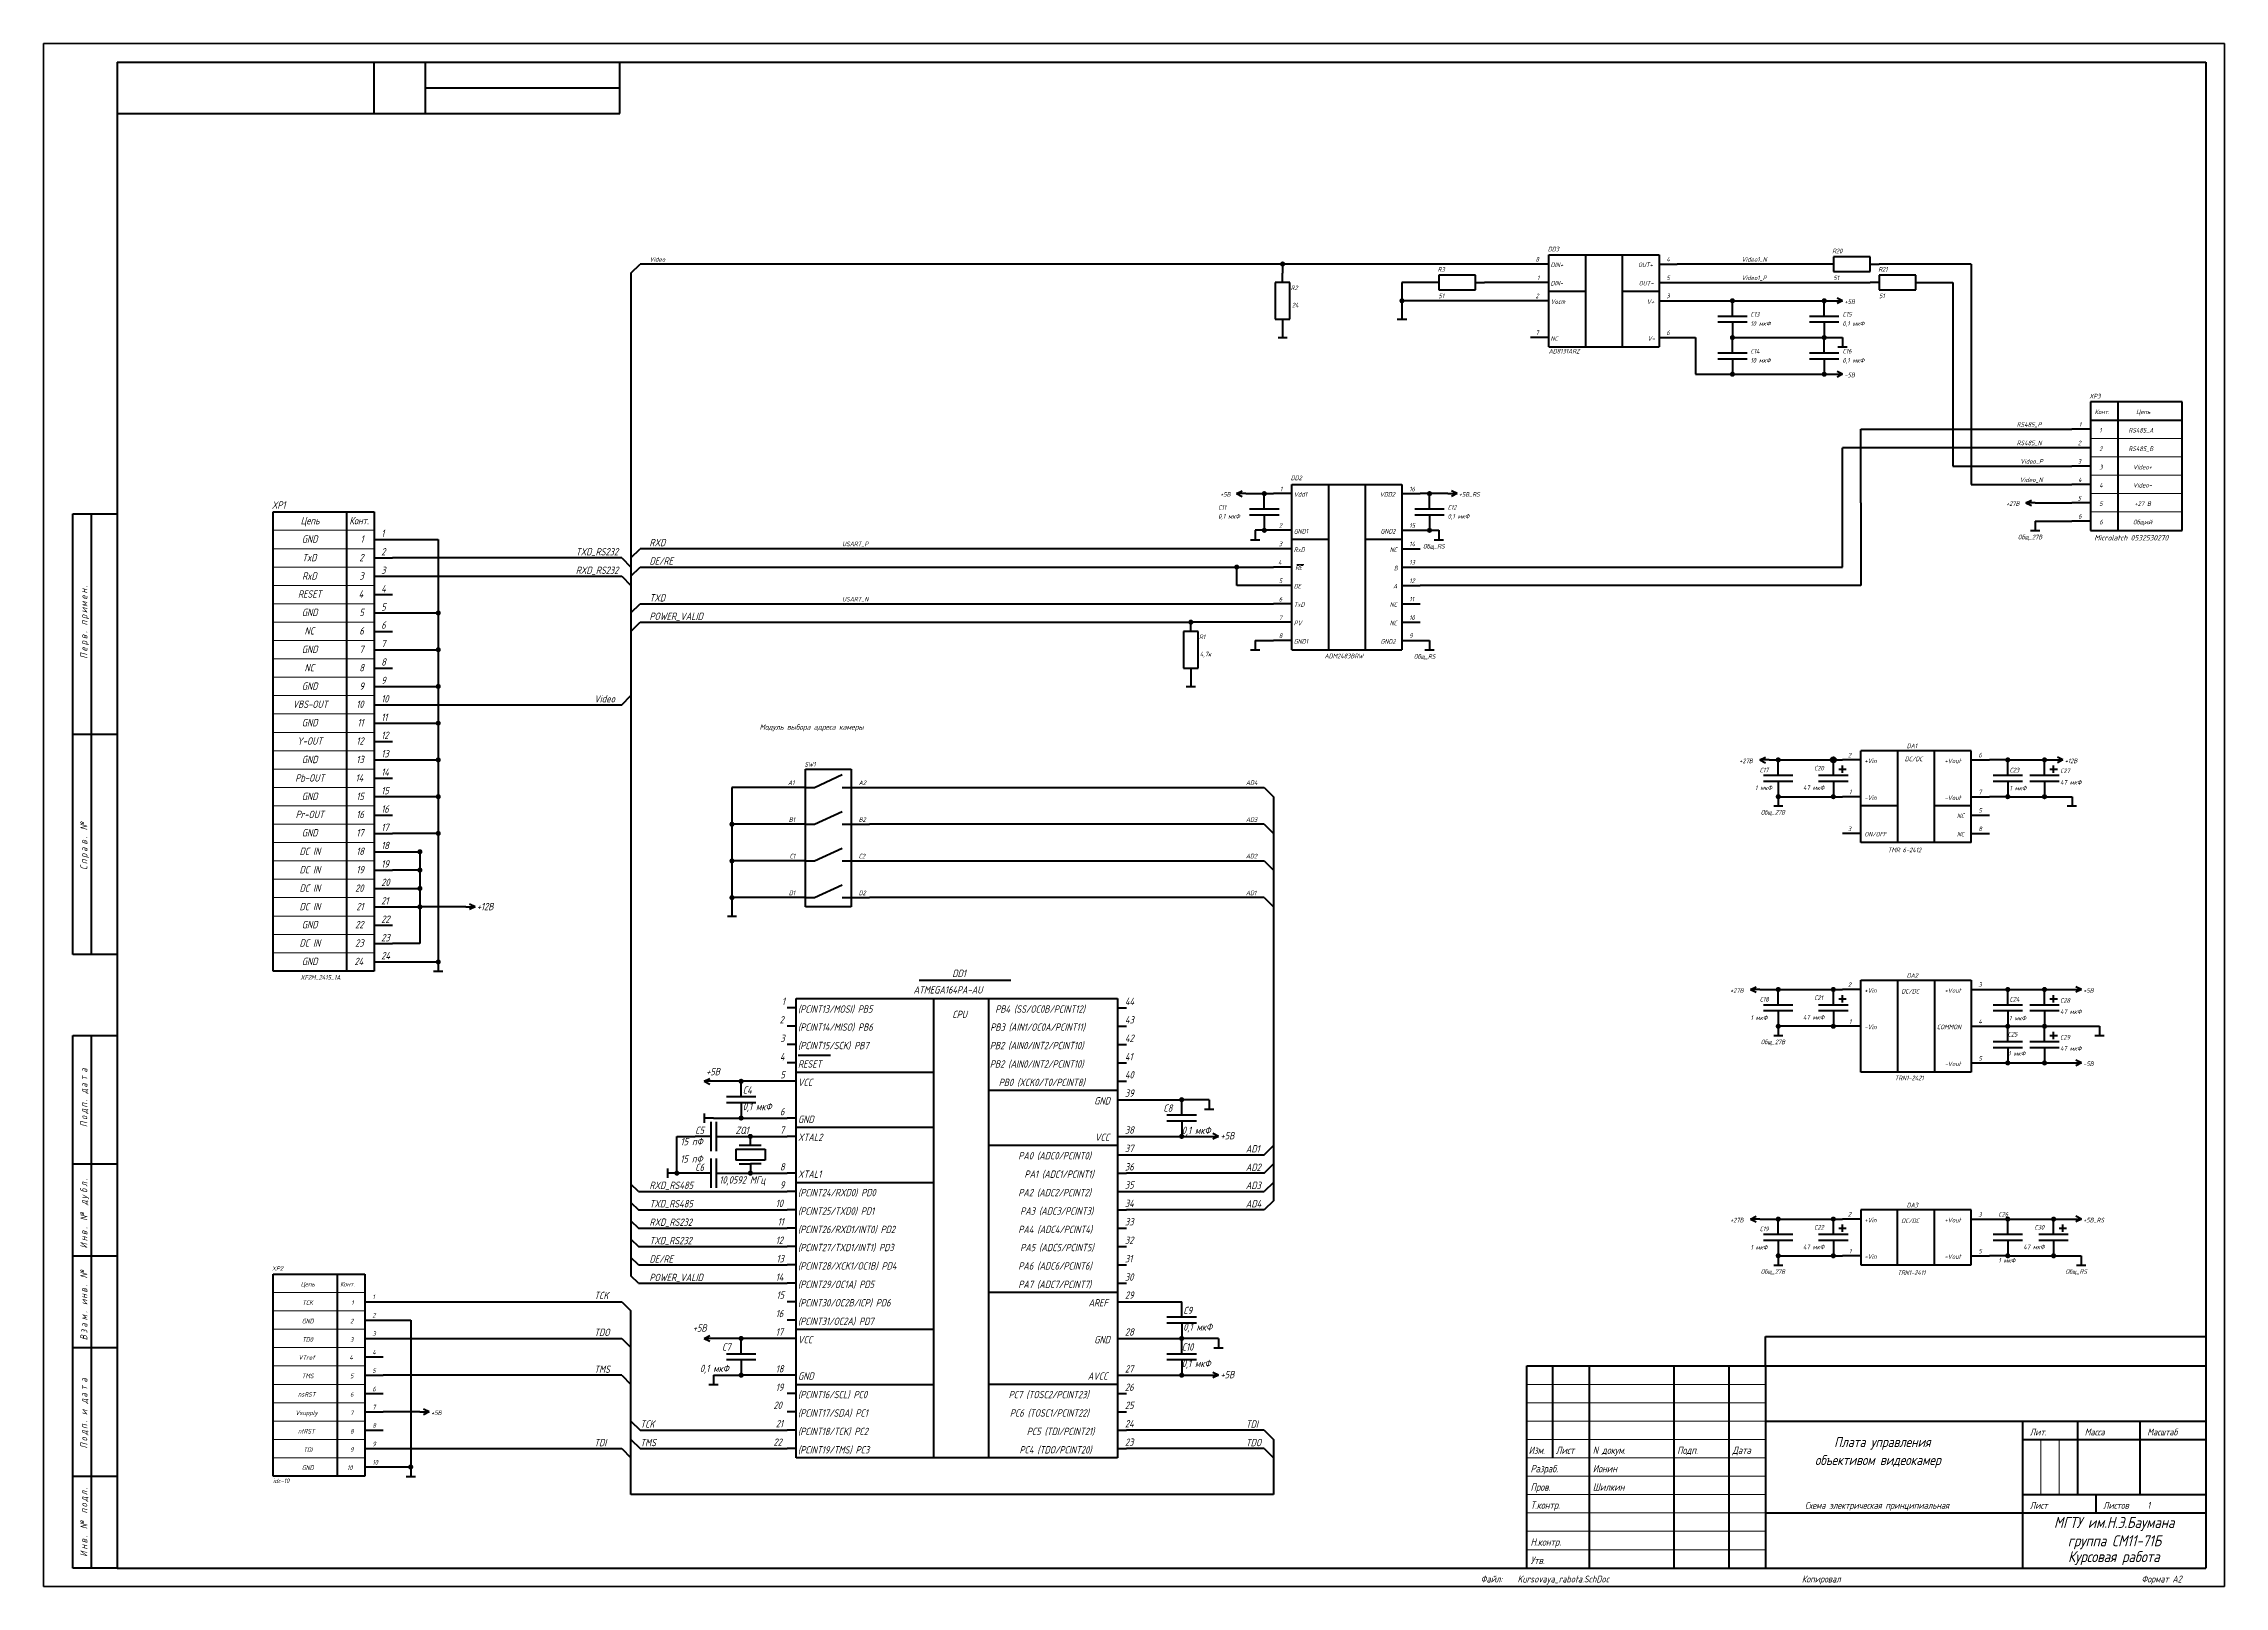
# Model space of a CAD drawing. Header units: inches. Extents: x 0 to 1073, y -1 to 420.
# Drawn here: x 0 to 594, y 0 to 420 of the extents above; entities that cross this region are included whole.
import ezdxf
from ezdxf.enums import TextEntityAlignment as Align

# ---------------------------------------------------------------- set-up
doc = ezdxf.new("R2010")
doc.units = ezdxf.units.IN
for name, color, linetype, lineweight in [('bus', 5, 'Continuous', 80), ('OSN25', 2, 'Continuous', 20), ('OSN50', 3, 'Continuous', 50), ('TEXT', 1, 'Continuous', 30)]:
    doc.layers.add(name, color=color, linetype=linetype, lineweight=lineweight)
doc.layers.add('Sheet', color=255, linetype='Continuous')
doc.styles.add('E', font='simplex.shx', dxfattribs={"width": 0.8, "oblique": 15})

msp = doc.modelspace()

# ---------------------------------------------------------------- texts
at = {"layer": 'TEXT', "style": 'E', "oblique": 15, "width": 0.8}
for s, height, p in [('DD3', 1.254, (409.73, 363.45)), ('R20', 1.254, (487.18, 362.93)), ('Video', 1.254, (165.04, 360.63)), ('R3', 1.254, (379.73, 357.91)), ('8', 1.25, (406.38, 360.63)), ('1', 1.25, (406.8, 355.61)), ('DIN+', 1.254, (410.46, 359.16)), ('OUT+', 1.254, (434.29, 359.16)), ('5', 1.25, (442.02, 355.61)), ('4', 1.25, (442.02, 360.63)), ('Video1_N', 1.254, (462.51, 360.63)), ('Video1_P', 1.254, (462.51, 355.61)), ('51', 1.254, (487.49, 355.61)), ('R21', 1.254, (499.72, 357.91)), ('R2', 1.254, (339.7, 352.89)), ('51', 1.254, (379.94, 350.7)), ('2', 1.25, (406.38, 350.7)), ('DIN-', 1.254, (410.46, 354.15)), ('OUT-', 1.254, (434.5, 354.15)), ('3', 1.25, (442.02, 350.7)), ('51', 1.254, (499.93, 350.7)), ('24', 1.254, (340.01, 348.19)), ('Vocm', 1.254, (410.46, 349.13)), ('V+', 1.254, (436.69, 349.13)), ('C13', 1.254, (464.92, 345.68)), ('C15', 1.254, (490, 345.68)), ('+5В', 1.254, (490.52, 349.13)), ('7', 1.25, (406.38, 340.66)), ('NC', 1.254, (410.46, 339.09)), ('V-', 1.254, (436.9, 339.09)), ('6', 1.25, (442.02, 340.66)), ('10 мкФ', 1.254, (464.92, 343.17)), ('0,1 мкФ', 1.254, (490, 343.17)), ('AD8131ARZ', 1.254, (409.94, 335.64)), ('C14', 1.254, (464.92, 335.64)), ('10 мкФ', 1.254, (464.92, 333.14)), ('C16', 1.254, (490, 335.64)), ('0,1 мкФ', 1.254, (490, 333.14)), ('-5В', 1.254, (490.52, 329.16)), ('XP3', 1.254, (557.21, 323.41)), ('RS485_P', 1.254, (537.45, 315.68)), ('1', 1.25, (554.39, 315.68)), ('Конт.', 1.254, (558.67, 319.13)), ('1', 1.25, (559.93, 314.11)), ('RS485_A', 1.254, (567.87, 314.11)), ('Цепь', 1.254, (569.96, 319.13)), ('RS485_N', 1.254, (537.45, 310.66)), ('2', 1.25, (554.07, 310.66)), ('2', 1.25, (559.93, 309.09)), ('RS485_B', 1.254, (567.87, 309.09)), ('Video_P', 1.254, (538.39, 305.64)), ('3', 1.25, (554.07, 305.64)), ('3', 1.25, (559.93, 304.08)), ('Video+', 1.254, (569.12, 304.08)), ('+5В', 1.254, (320.47, 296.66)), ('1', 1.25, (336.77, 298.12)), ('DD2', 1.254, (339.7, 301.15)), ('Vdd1', 1.254, (340.53, 296.66)), ('VDD2', 1.254, (363.95, 296.66)), ('16', 1.254, (371.99, 298.12)), ('+5В_RS', 1.254, (385.48, 296.66)), ('Video_N', 1.254, (538.29, 300.63)), ('4', 1.25, (554.18, 300.63)), ('4', 1.25, (559.93, 299.16)), ('Video-', 1.254, (569.12, 299.16)), ('XP1', 2, (62.19, 293.41)), ('Цепь', 2, (70.03, 289.13)), ('Конт.', 2, (83.3, 289.13)), ('C11', 1.254, (319.94, 293.1)), ('0,1 мкФ', 1.254, (319.94, 290.7)), ('C12', 1.254, (382.45, 293.1)), ('0,1 мкФ', 1.254, (382.45, 290.7)), ('+27В', 1.254, (534.53, 294.15)), ('5', 1.25, (554.07, 295.61)), ('6', 1.25, (554.18, 290.7)), ('5', 1.25, (559.93, 294.15)), ('+27 В', 1.254, (569.54, 294.15)), ('GND', 2, (70.34, 284.11)), ('1', 2, (86.34, 284.11)), ('1', 2, (91.98, 285.68)), ('RXD', 2, (165.04, 283.17)), ('2', 1.25, (336.46, 288.19)), ('GND1', 1.254, (340.53, 286.62)), ('GND2', 1.254, (364.16, 286.62)), ('15', 1.254, (371.99, 288.19)), ('Общ_27В', 1.254, (537.77, 285.05)), ('Microlatch 0532530270', 1.4634, (558.57, 284.74)), ('6', 1.25, (559.93, 289.13)), ('Общий', 1.254, (569.12, 289.13)), ('TxD', 2, (70.45, 279.09)), ('2', 2, (86.02, 279.09)), ('2', 2, (91.98, 280.66)), ('TXD_RS232', 2, (144.97, 280.66)), ('DE/RE', 2, (165.04, 278.15)), ('USART_P', 1.254, (217.51, 283.17)), ('4', 1.25, (336.25, 278.15)), ('3', 1.25, (336.46, 283.17)), ('RxD', 1.254, (340.53, 281.6)), ('NC', 1.254, (366.66, 281.6)), ('14', 1.254, (371.99, 283.17)), ('13', 1.254, (371.99, 278.15)), ('Общ_RS', 1.254, (375.76, 282.54)), ('RxD', 2, (70.45, 274.08)), ('3', 2, (86.02, 274.08)), ('3', 2, (91.98, 275.64)), ('RXD_RS232', 2, (144.97, 275.64)), ('5', 1.25, (336.46, 273.14)), ('%%ORE', 1.254, (340.92, 276.69)), ('B', 1.25, (367.81, 276.59)), ('12', 1.254, (371.99, 273.14)), ('RESET', 2, (69.3, 269.16)), ('4', 2, (85.81, 269.16)), ('5', 2, (91.98, 265.61)), ('4', 2, (91.98, 270.63)), ('TXD', 2, (165.04, 268.12)), ('USART_N', 1.254, (217.51, 268.12)), ('6', 1.25, (336.46, 268.12)), ('DE', 1.254, (340.53, 271.67)), ('TxD', 1.254, (340.53, 266.66)), ('NC', 1.254, (366.66, 266.66)), ('A', 1.25, (367.6, 271.67)), ('11', 1.254, (371.99, 268.12)), ('GND', 2, (70.34, 264.15)), ('5', 2, (86.02, 264.15)), ('6', 2, (91.98, 260.7)), ('POWER_VALID', 2, (165.04, 263.1)), ('7', 1.25, (336.46, 263.1)), ('PV', 1.254, (340.53, 261.64)), ('NC', 1.254, (366.66, 261.64)), ('10', 1.254, (371.99, 263.1)), ('GND', 2, (70.34, 254.11)), ('NC', 2, (71.08, 259.13)), ('6', 2, (86.02, 259.13)), ('7', 2, (86.02, 254.11)), ('7', 2, (91.98, 255.68)), ('R1', 1.254, (314.72, 257.87)), ('8', 1.25, (336.46, 258.19)), ('GND1', 1.254, (340.53, 256.62)), ('GND2', 1.254, (364.16, 256.62)), ('9', 1.25, (371.99, 258.19)), ('NC', 2, (71.08, 249.09)), ('8', 2, (86.02, 249.09)), ('8', 2, (91.98, 250.66)), ('4,7к', 1.254, (314.93, 253.17)), ('ADM2483BRW', 1.254, (348.9, 252.66)), ('Общ_RS', 1.254, (373.25, 252.54)), ('GND', 2, (70.34, 244.08)), ('9', 2, (86.02, 244.08)), ('9', 2, (91.98, 245.64)), ('VBS-OUT', 2, (67.83, 239.16)), ('10', 2, (85.19, 239.16)), ('10', 2, (91.98, 240.63)), ('11', 2, (91.98, 235.61)), ('Video', 2, (149.99, 240.63)), ('GND', 2, (70.34, 234.15)), ('11', 2, (85.5, 234.15)), ('12', 2, (91.98, 230.7)), ('Модуль выбора адреса камеры', 1.4634, (195.04, 233.21)), ('Y-OUT', 2, (69.09, 229.13)), ('GND', 2, (70.34, 224.11)), ('12', 2, (85.19, 229.13)), ('13', 2, (85.19, 224.11)), ('13', 2, (91.98, 225.68)), ('2', 1.25, (491.46, 225.68)), ('DC/DC', 1.254, (506.93, 224.63)), ('DA1', 1.254, (507.46, 228.19)), ('6', 1.25, (527, 225.68)), ('Pb-OUT', 2, (68.57, 219.09)), ('14', 2, (84.98, 219.09)), ('14', 2, (91.98, 220.66)), ('SW1', 1.254, (207.27, 223.17)), ('+27В', 1.254, (461.88, 224.11)), ('C17', 1.254, (467.42, 221.6)), ('C20', 1.254, (482.27, 222.13)), ('+Vin', 1.254, (495.96, 224.11)), ('+Vout', 1.254, (517.8, 224.11)), ('C23', 1.254, (535.47, 221.6)), ('C27', 1.254, (549.26, 221.39)), ('+12В', 1.254, (550.52, 224.11)), ('GND', 2, (70.34, 214.08)), ('15', 2, (85.19, 214.08)), ('15', 2, (91.98, 215.64)), ('A1', 1.254, (202.77, 218.15)), ('A2', 1.254, (222.01, 218.15)), ('AD4', 1.254, (327.47, 218.15)), ('1 мкФ', 1.254, (466.17, 216.79)), ('47 мкФ', 1.254, (479.23, 216.79)), ('1', 1.25, (491.78, 215.64)), ('-Vin', 1.254, (495.96, 214.08)), ('-Vout', 1.254, (517.8, 214.08)), ('7', 1.25, (527, 215.64)), ('1 мкФ', 1.254, (535.47, 216.69)), ('47 мкФ', 1.254, (549.26, 218.26)), ('Pr-OUT', 2, (68.67, 209.16)), ('16', 2, (85.19, 209.16)), ('16', 2, (91.98, 210.63)), ('B1', 1.254, (202.98, 208.12)), ('B2', 1.254, (222.01, 208.12)), ('AD3', 1.254, (327.47, 208.12)), ('Общ_27В', 1.254, (467.74, 210.1)), ('NC', 1.254, (521.15, 209.16)), ('5', 1.25, (527, 210.63)), ('GND', 2, (70.34, 204.15)), ('17', 2, (85.19, 204.15)), ('17', 2, (91.98, 205.61)), ('18', 2, (91.98, 200.7)), ('3', 1.25, (491.46, 205.61)), ('ON/OFF', 1.254, (495.96, 204.15)), ('NC', 1.254, (521.15, 204.15)), ('8', 1.25, (527, 205.61)), ('DC IN', 2, (69.72, 199.13)), ('DC IN', 2, (69.72, 194.11)), ('18', 2, (85.19, 199.13)), ('19', 2, (85.19, 194.11)), ('19', 2, (91.98, 195.68)), ('C1', 1.254, (203.19, 198.19)), ('C2', 1.254, (222.01, 198.19)), ('AD2', 1.254, (327.47, 198.19)), ('TMR 6-2412', 1.254, (502.33, 199.86)), ('DC IN', 2, (69.72, 189.09)), ('20', 2, (84.87, 189.09)), ('20', 2, (91.98, 190.66)), ('DC IN', 2, (69.72, 184.08)), ('21', 2, (85.19, 184.08)), ('21', 2, (91.98, 185.64)), ('+12В', 2, (118.01, 184.08)), ('D1', 1.254, (202.98, 188.15)), ('D2', 1.254, (222.01, 188.15)), ('AD1', 1.254, (327.47, 188.15)), ('GND', 2, (70.34, 179.16)), ('22', 2, (84.87, 179.16)), ('22', 2, (91.98, 180.63)), ('DC IN', 2, (69.72, 174.15)), ('23', 2, (84.87, 174.15)), ('23', 2, (91.98, 175.61)), ('24', 2, (91.98, 170.7)), ('GND', 2, (70.34, 169.13)), ('24', 2, (84.66, 169.13)), ('DD1', 2, (247.51, 165.89)), ('DA2', 1.254, (507.46, 165.68)), ('ATMEGA164PA-AU', 2, (236.95, 161.39)), ('+27В', 1.254, (459.38, 161.6)), ('C18', 1.254, (467.42, 159.2)), ('C21', 1.254, (482.27, 159.62)), ('2', 1.25, (491.46, 163.17)), ('+Vin', 1.254, (495.96, 161.6)), ('DC/DC', 1.254, (505.99, 161.39)), ('+Vout', 1.254, (517.8, 161.6)), ('3', 1.25, (527, 163.17)), ('C24', 1.254, (535.47, 159.2)), ('+5В', 1.254, (555.54, 161.6)), ('2', 2, (200.47, 153.24)), ('1', 2, (201.1, 158.26)), ('(PCINT13/MOSI) PB5', 2, (205.49, 156.17)), ('CPU', 2, (247.51, 154.7)), ('PB4 (SS/OC0B/PCINT12)', 2, (259.22, 156.17)), ('44', 2, (294.54, 158.26)), ('43', 2, (294.54, 153.24)), ('1 мкФ', 1.254, (464.92, 154.18)), ('47 мкФ', 1.254, (479.23, 154.29)), ('1 мкФ', 1.254, (535.36, 154.08)), ('47 мкФ', 1.254, (549.26, 155.85)), ('C28', 1.254, (549.26, 158.89)), ('3', 2, (200.68, 148.22)), ('(PCINT14/MISO) PB6', 2, (205.49, 151.25)), ('PB3 (AIN1/OC0A/PCINT11)', 2, (257.86, 151.25)), ('42', 2, (294.54, 148.22)), ('Общ_27В', 1.254, (467.74, 147.6)), ('1', 1.25, (491.78, 153.14)), ('-Vin', 1.254, (495.96, 151.67)), ('COMMON', 1.254, (515.71, 151.67)), ('4', 1.25, (527, 153.14)), ('C25', 1.254, (534.94, 149.69)), ('C29', 1.254, (549.26, 148.85)), ('4', 2, (200.58, 143.21)), ('RESET', 2, (205.49, 141.22)), ('(PCINT15/SCK) PB7', 2, (205.49, 146.24)), ('PB2 (AIN0/INT2/PCINT10)', 2, (257.75, 146.24)), ('PB2 (AIN0/INT2/PCINT10)', 2, (257.75, 141.22)), ('41', 2, (294.54, 143.21)), ('-Vout', 1.254, (517.8, 141.64)), ('5', 1.25, (527, 143.1)), ('1 мкФ', 1.254, (535.15, 144.46)), ('47 мкФ', 1.254, (549.26, 145.82)), ('-5В', 1.254, (555.54, 141.64)), ('+5В', 2, (180.48, 139.14)), ('5', 2, (200.68, 138.29)), ('VCC', 2, (205.49, 136.2)), ('PB0 (XCK0/T0/PCINT8)', 2, (260.16, 136.2)), ('40', 2, (294.54, 138.29)), ('TRN1-2421', 1.254, (504.22, 137.77)), ('C4', 2, (190.44, 134.11)), ('0,1 мкФ', 2, (190.44, 129.62)), ('GND', 2, (286.18, 131.18)), ('39', 2, (294.54, 133.28)), ('C8', 2, (305, 129.2)), ('C5', 2, (177.48, 123.14)), ('ZQ1', 2, (188.45, 123.14)), ('6', 2, (200.58, 128.26)), ('7', 2, (200.58, 123.24)), ('GND', 2, (205.49, 126.17)), ('38', 2, (294.54, 123.24)), ('0,1 мкФ', 2, (310.01, 123.14)), ('15 пФ', 2, (173.52, 120.1)), ('XTAL2', 2, (205.49, 121.25)), ('VCC', 2, (286.39, 121.25)), ('37', 2, (294.54, 118.22)), ('+5В', 2, (320.57, 121.67)), ('AD1', 2, (327.47, 118.12)), ('15 пФ', 2, (173.46, 115.37)), ('C6', 2, (177.48, 113.1)), ('8', 2, (200.58, 113.21)), ('XTAL1', 2, (205.49, 111.22)), ('PA0 (ADC0/PCINT0)', 2, (265.49, 116.24)), ('PA1 (ADC1/PCINT1)', 2, (267.16, 111.22)), ('36', 2, (294.54, 113.21)), ('AD2', 2, (327.47, 113.1)), ('RXD_RS485', 2, (165.04, 108.19)), ('10,0592 МГц', 2, (184.07, 109.66)), ('9', 2, (200.58, 108.29)), ('(PCINT24/RXD0) PD0', 2, (205.49, 106.2)), ('PA2 (ADC2/PCINT2)', 2, (265.49, 106.2)), ('35', 2, (294.54, 108.29)), ('AD3', 2, (327.47, 108.19)), ('TXD_RS485', 2, (165.04, 103.17)), ('10', 2, (199.43, 103.28)), ('(PCINT25/TXD0) PD1', 2, (205.49, 101.18)), ('PA3 (ADC3/PCINT3)', 2, (266.01, 101.18)), ('34', 2, (294.54, 103.28)), ('AD4', 2, (327.47, 103.17)), ('2', 1.25, (491.46, 100.66)), ('DA3', 1.254, (507.46, 103.17)), ('3', 1.25, (527, 100.66)), ('C26', 1.254, (532.44, 100.66)), ('RXD_RS232', 2, (165.04, 98.15)), ('TXD_RS232', 2, (165.04, 93.14)), ('12', 2, (199.43, 93.24)), ('11', 2, (199.95, 98.26)), ('(PCINT26/RXD1/INT0) PD2', 2, (205.49, 96.17)), ('PA4 (ADC4/PCINT4)', 2, (265.49, 96.17)), ('33', 2, (294.54, 98.26)), ('32', 2, (294.54, 93.24)), ('+27В', 1.254, (459.38, 99.09)), ('C19', 1.254, (467.42, 96.69)), ('C22', 1.254, (482.27, 97.11)), ('+Vin', 1.254, (495.96, 99.09)), ('DC/DC', 1.254, (505.99, 98.89)), ('+Vout', 1.254, (517.8, 99.09)), ('C30', 1.254, (542.26, 97.11)), ('+5В_RS', 1.254, (555.54, 99.09)), ('DE/RE', 2, (165.04, 88.12)), ('13', 2, (199.64, 88.22)), ('(PCINT27/TXD1/INT1) PD3', 2, (205.49, 91.25)), ('PA5 (ADC5/PCINT5)', 2, (266.01, 91.25)), ('31', 2, (294.54, 88.22)), ('1 мкФ', 1.254, (464.92, 91.67)), ('47 мкФ', 1.254, (479.23, 91.78)), ('1', 1.25, (491.78, 90.63)), ('-Vin', 1.254, (495.96, 89.16)), ('-Vout', 1.254, (517.8, 89.16)), ('5', 1.25, (527, 90.63)), ('1 мкФ', 1.254, (532.44, 88.12)), ('47 мкФ', 1.254, (539.23, 91.78)), ('XP2', 1.254, (62.19, 85.92)), ('POWER_VALID', 2, (165.04, 83.1)), ('14', 2, (199.43, 83.21)), ('(PCINT28/XCK1/OC1B) PD4', 2, (205.49, 86.24)), ('(PCINT29/OC1A) PD5', 2, (205.49, 81.22)), ('PA6 (ADC6/PCINT6)', 2, (265.49, 86.24)), ('PA7 (ADC7/PCINT7)', 2, (265.49, 81.22)), ('30', 2, (294.54, 83.21)), ('Общ_27В', 1.254, (467.74, 85.09)), ('TRN1-2411', 1.254, (504.95, 84.77)), ('Общ_RS', 1.254, (550.73, 85.09)), ('Цепь', 1.254, (70.03, 81.64)), ('TCK', 1.254, (70.45, 76.62)), ('Конт.', 1.254, (80.8, 81.64)), ('1', 1.25, (83.83, 76.62)), ('1', 1.25, (89.58, 78.19)), ('TCK', 2, (149.99, 78.19)), ('15', 2, (199.64, 78.29)), ('(PCINT30/OC2B/ICP) PD6', 2, (205.49, 76.2)), ('AREF', 2, (284.61, 76.2)), ('29', 2, (294.54, 78.29)), ('GND', 1.254, (70.34, 71.6)), ('2', 1.25, (83.51, 71.6)), ('2', 1.25, (89.58, 73.17)), ('+5В', 2, (176.84, 69.33)), ('16', 2, (199.43, 73.28)), ('(PCINT31/OC2A) PD7', 2, (205.49, 71.18)), ('C9', 2, (310.43, 74.11)), ('0,1 мкФ', 2, (310.43, 69.62)), ('TD0', 1.254, (70.45, 66.59)), ('3', 1.25, (83.51, 66.59)), ('3', 1.25, (89.58, 68.15)), ('TDO', 2, (149.99, 68.15)), ('C7', 2, (184.79, 64.18)), ('17', 2, (199.43, 68.26)), ('VCC', 2, (205.49, 66.17)), ('GND', 2, (286.18, 66.17)), ('28', 2, (294.54, 68.26)), ('C10', 2, (310.01, 64.18)), ('VTref', 1.254, (69.4, 61.67)), ('4', 1.25, (83.3, 61.67)), ('4', 1.25, (89.58, 63.14)), ('TMS', 2, (149.99, 58.12)), ('0,1 мкФ', 2, (178.79, 58.33)), ('18', 2, (199.43, 58.22)), ('27', 2, (294.54, 58.22)), ('0,1 мкФ', 2, (310.01, 59.69)), ('TMS', 1.254, (70.34, 56.66)), ('5', 1.25, (83.51, 56.66)), ('5', 1.25, (89.58, 58.12)), ('6', 1.25, (89.58, 53.1)), ('19', 2, (199.43, 53.21)), ('GND', 2, (205.49, 56.24)), ('AVCC', 2, (284.41, 56.24)), ('26', 2, (294.54, 53.21)), ('+5В', 2, (320.57, 56.66)), ('Vsupply', 1.254, (68.57, 46.62)), ('nsRST', 1.254, (69.3, 51.64)), ('6', 1.25, (83.51, 51.64)), ('7', 1.25, (83.51, 46.62)), ('7', 1.25, (89.58, 48.19)), ('+5В', 1.254, (105.57, 46.62)), ('20', 2, (198.8, 48.29)), ('(PCINT16/SCL) PC0', 2, (205.49, 51.22)), ('(PCINT17/SDA) PC1', 2, (205.49, 46.2)), ('PC7 (TOSC2/PCINT23)', 2, (262.87, 51.22)), ('PC6 (TOSC1/PCINT22)', 2, (263.19, 46.2)), ('25', 2, (294.54, 48.29)), ('ntRST', 1.254, (69.3, 41.6)), ('8', 1.25, (83.51, 41.6)), ('8', 1.25, (89.58, 43.17)), ('TCK', 2, (162.53, 43.17)), ('21', 2, (199.43, 43.28)), ('(PCINT18/TCK) PC2', 2, (205.49, 41.18)), ('PC5 (TDI/PCINT21)', 2, (267.79, 41.18)), ('24', 2, (294.54, 43.28)), ('TDI', 2, (327.47, 43.17)), ('Лит.', 1.882, (541.01, 41.08)), ('Масса', 1.882, (555.95, 41.08)), ('Масштаб', 1.882, (572.99, 41.08)), ('TDI', 1.254, (70.76, 36.59)), ('9', 1.25, (83.51, 36.59)), ('9', 1.25, (89.58, 38.15)), ('TDI', 2, (149.99, 38.15)), ('TMS', 2, (162.53, 38.15)), ('22', 2, (198.8, 38.26)), ('(PCINT19/TMS) PC3', 2, (205.49, 36.17)), ('PC4 (TDO/PCINT20)', 2, (265.8, 36.17)), ('23', 2, (294.54, 38.26)), ('TDO', 2, (327.47, 38.15)), ('Изм.', 2, (404.5, 36.06)), ('Лист', 2, (411.92, 36.06)), ('N докум.', 2, (421.96, 36.06)), ('Подп.', 2, (444.95, 36.06)), ('Дата', 2, (460, 36.06)), ('объективом видеокамер', 2.7178, (482.49, 33.03)), ('Плата управления', 2.7178, (487.71, 37.94)), ('GND', 1.254, (70.34, 31.67)), ('10', 1.254, (82.68, 31.67)), ('10', 1.254, (89.58, 33.14)), ('Разраб.', 2, (405.02, 31.05)), ('Ионин', 2, (421.96, 31.05)), ('idc-10', 1.254, (62.5, 28.12)), ('Пров.', 2, (405.02, 26.03)), ('Шилкин', 2, (421.96, 26.03)), ('Т.контр.', 2, (405.02, 21.11)), ('Схема электрическая принципиальная', 1.8815, (479.77, 21.11)), ('Лист', 1.882, (541.01, 21.11)), ('Листов', 1.882, (560.97, 21.11)), ('1', 1.88, (572.99, 21.11)), ('Н.контр.', 2, (405.02, 11.08)), ('Утв.', 2, (405.02, 6.06)), ('Файл:', 1.882, (391.44, 1.05)), ('Kursovaya_rabota.SchDoc', 1.8815, (401.47, 1.05)), ('Копировал', 1.882, (478.92, 1.05)), ('Формат А2', 1.882, (571.42, 1.05))]:
    msp.add_text(s, height=height, dxfattribs=at).set_placement(p)
for s, p in [('н', (11.92, 270.31)), ('е', (11.92, 268.64)), ('м', (11.92, 266.66)), ('.', (11.92, 271.99)), ('и', (11.92, 264.98)), ('п', (11.92, 261.64)), ('р', (11.92, 263.31)), ('е', (11.92, 254.53)), ('в', (11.92, 257.87)), ('р', (11.92, 256.2)), ('.', (11.92, 259.55)), ('П', (11.92, 252.54)), ('№', (11.92, 205.82)), ('в', (11.92, 201.95)), ('.', (11.92, 203.62)), ('С', (11.92, 195.05)), ('а', (11.92, 199.97)), ('п', (11.92, 196.62)), ('р', (11.92, 198.29)), ('а', (11.92, 139.86)), ('т', (11.92, 137.77)), ('а', (11.92, 135.78)), ('д', (11.92, 134.11)), ('п', (11.92, 130.35)), ('.', (11.92, 132.02)), ('П', (11.92, 125.02)), ('д', (11.92, 128.68)), ('о', (11.92, 127)), ('б', (11.92, 107.14)), ('л', (11.92, 108.82)), ('.', (11.92, 110.49)), ('№', (11.92, 99.51)), ('д', (11.92, 103.8)), ('у', (11.92, 105.47)), ('н', (11.92, 93.97)), ('в', (11.92, 95.64)), ('.', (11.92, 97.32)), ('И', (11.92, 91.99)), ('№', (11.92, 83.83)), ('н', (11.92, 78.29)), ('и', (11.92, 76.62)), ('в', (11.92, 79.97)), ('.', (11.92, 81.64)), ('м', (11.92, 72.44)), ('а', (11.92, 70.45)), ('.', (11.92, 74.43)), ('В', (11.92, 67)), ('з', (11.92, 68.89)), ('а', (11.92, 55.51)), ('т', (11.92, 53.41)), ('а', (11.92, 51.43)), ('д', (11.92, 49.76)), ('и', (11.92, 46.62)), ('п', (11.92, 42.86)), ('д', (11.92, 41.18)), ('.', (11.92, 44.53)), ('П', (11.92, 37.53)), ('о', (11.92, 39.51)), ('д', (11.92, 23.1)), ('л', (11.92, 24.77)), ('.', (11.92, 26.45)), ('№', (11.92, 15.57)), ('о', (11.92, 21.53)), ('п', (11.92, 19.86)), ('в', (11.92, 11.71)), ('.', (11.92, 13.38)), ('И', (11.92, 8.05)), ('н', (11.92, 10.03))]:
    msp.add_text(s, height=1.88, rotation=90, dxfattribs=at).set_placement(p)
for s, p in [('МГТУ им.Н.Э.Баумана', (563.98, 17.4)), ('группа СМ11-71Б', (564.07, 12.41)), ('Курсовая работа', (563.89, 8.09))]:
    msp.add_text(s, height=3, dxfattribs=at).set_placement(p, align=Align.MIDDLE_CENTER)
at = {"layer": 'TEXT', "insert": (69.97, 166.42), "char_height": 1.2544, "width": 14.4878, "attachment_point": 1, "style": 'E'}
msp.add_mtext('XF2M_2415_1A', dxfattribs=at)

# ---------------------------------------------------------------- hatches: boundary and pattern name
at = {"layer": 'OSN50'}
for points in [[(338.2, 360, 1), (336.8, 360, 1)], [(370.7, 349.99, 1), (369.3, 349.99, 1)], [(460.7, 349.99, 1), (459.3, 349.99, 1)], [(485.71, 349.99, 1), (484.31, 349.99, 1)], [(460.7, 339.98, 1), (459.3, 339.98, 1)], [(485.71, 339.98, 1), (484.31, 339.98, 1)], [(460.7, 330, 1), (459.3, 330, 1)], [(485.71, 330, 1), (484.31, 330, 1)], [(333.2, 297.49, 1), (331.8, 297.49, 1)], [(378.2, 297.49, 1), (376.8, 297.49, 1)], [(333.2, 287.5, 1), (331.8, 287.5, 1)], [(378.2, 287.5, 1), (376.8, 287.5, 1)], [(325.7, 277.5, 1), (324.3, 277.5, 1)], [(108.21, 265, 1), (106.81, 265, 1)], [(313.21, 262.5, 1), (311.81, 262.5, 1)], [(108.21, 255, 1), (106.81, 255, 1)], [(108.21, 245, 1), (106.81, 245, 1)], [(108.21, 235, 1), (106.81, 235, 1)], [(108.21, 225, 1), (106.81, 225, 1)], [(473.19, 225, 1), (471.79, 225, 1)], [(488.19, 225, 1), (486.79, 225, 1)], [(535.7, 225, 1), (534.3, 225, 1)], [(545.71, 225, 1), (544.31, 225, 1)], [(108.21, 214.99, 1), (106.81, 214.99, 1)], [(473.19, 214.99, 1), (471.79, 214.99, 1)], [(488.19, 214.99, 1), (486.79, 214.99, 1)], [(535.7, 214.99, 1), (534.3, 214.99, 1)], [(545.71, 214.99, 1), (544.31, 214.99, 1)], [(188.21, 207.49, 1), (186.81, 207.49, 1)], [(108.21, 205, 1), (106.81, 205, 1)], [(103.22, 199.99, 1), (101.82, 199.99, 1)], [(188.21, 197.5, 1), (186.81, 197.5, 1)], [(103.22, 195, 1), (101.82, 195, 1)], [(103.22, 190, 1), (101.82, 190, 1)], [(103.22, 184.99, 1), (101.82, 184.99, 1)], [(188.21, 187.5, 1), (186.81, 187.5, 1)], [(108.21, 169.99, 1), (106.81, 169.99, 1)], [(473.19, 162.49, 1), (471.79, 162.49, 1)], [(488.19, 162.49, 1), (486.79, 162.49, 1)], [(535.7, 162.49, 1), (534.3, 162.49, 1)], [(545.71, 162.49, 1), (544.31, 162.49, 1)], [(473.19, 152.48, 1), (471.79, 152.48, 1)], [(488.19, 152.48, 1), (486.79, 152.48, 1)], [(535.7, 152.48, 1), (534.3, 152.48, 1)], [(545.71, 152.48, 1), (544.31, 152.48, 1)], [(535.7, 142.5, 1), (534.3, 142.5, 1)], [(545.71, 142.5, 1), (544.31, 142.5, 1)], [(190.71, 137.5, 1), (189.31, 137.5, 1)], [(310.7, 132.49, 1), (309.3, 132.49, 1)], [(190.71, 127.5, 1), (189.31, 127.5, 1)], [(193.22, 122.5, 1), (191.82, 122.5, 1)], [(310.7, 122.5, 1), (309.3, 122.5, 1)], [(173.21, 112.5, 1), (171.81, 112.5, 1)], [(193.22, 112.5, 1), (191.82, 112.5, 1)], [(473.19, 99.98, 1), (471.79, 99.98, 1)], [(488.19, 99.98, 1), (486.79, 99.98, 1)], [(535.7, 99.98, 1), (534.3, 99.98, 1)], [(548.19, 99.98, 1), (546.79, 99.98, 1)], [(473.19, 90, 1), (471.79, 90, 1)], [(488.19, 90, 1), (486.79, 90, 1)], [(535.7, 90, 1), (534.3, 90, 1)], [(548.19, 90, 1), (546.79, 90, 1)], [(190.71, 67.5, 1), (189.31, 67.5, 1)], [(310.7, 67.5, 1), (309.3, 67.5, 1)], [(190.71, 57.49, 1), (189.31, 57.49, 1)], [(310.7, 57.49, 1), (309.3, 57.49, 1)], [(100.71, 32.5, 1), (99.31, 32.5, 1)]]:
    msp.add_hatch(color=256, dxfattribs=at).paths.add_polyline_path(points)

# ---------------------------------------------------------------- linework, layer by layer
at = {"layer": 'bus'}
for p, q in [((160.01, 357.49), (160.01, 84.5)), ((335.01, 214.99), (335.01, 105)), ((160.01, 25), (160.01, 75)), ((335.01, 40), (335.01, 25)), ((335.01, 25), (160.01, 25))]:
    msp.add_line(p, q, dxfattribs=at)
at = {"layer": 'OSN25'}
for p, q in [((0.03, 420), (594, 420)), ((0.03, 0), (0.03, 420)), ((594, 420), (594, 0)), ((557.5, 312.49), (582.48, 312.49)), ((557.5, 307.5), (582.48, 307.5)), ((557.5, 302.48), (582.48, 302.48)), ((557.5, 297.49), (582.48, 297.49)), ((557.5, 292.5), (582.48, 292.5)), ((90.02, 287.5), (62.52, 287.5)), ((90.02, 282.5), (62.52, 282.5)), ((90.02, 277.5), (62.52, 277.5)), ((90.02, 272.5), (62.52, 272.5)), ((90.02, 267.5), (62.52, 267.5)), ((90.02, 262.5), (62.52, 262.5)), ((90.02, 257.5), (62.52, 257.5)), ((90.02, 252.5), (62.52, 252.5)), ((90.02, 247.5), (62.52, 247.5)), ((90.02, 242.5), (62.52, 242.5)), ((90.02, 237.5), (62.52, 237.5)), ((90.02, 232.5), (62.52, 232.5)), ((90.02, 227.5), (62.52, 227.5)), ((90.02, 222.5), (62.52, 222.5)), ((90.02, 217.5), (62.52, 217.5)), ((90.02, 212.5), (62.52, 212.5)), ((90.02, 207.5), (62.52, 207.5)), ((90.02, 202.5), (62.52, 202.5)), ((90.02, 197.5), (62.52, 197.5)), ((90.02, 192.49), (62.52, 192.49)), ((90.02, 187.5), (62.52, 187.5)), ((90.02, 182.5), (62.52, 182.5)), ((90.02, 177.49), (62.52, 177.49)), ((90.02, 172.5), (62.52, 172.5)), ((87.52, 79.99), (62.52, 79.99)), ((87.52, 75), (62.52, 75)), ((87.52, 70), (62.52, 70)), ((87.52, 64.99), (62.52, 64.99)), ((87.52, 60), (62.52, 60)), ((87.52, 55), (62.52, 55)), ((404, 54.98), (468.99, 54.98)), ((87.52, 49.99), (62.52, 49.99)), ((404, 49.99), (468.99, 49.99)), ((87.52, 45), (62.52, 45)), ((404, 45), (468.99, 45)), ((87.52, 40), (62.52, 40)), ((404, 39.98), (468.99, 39.98)), ((543.99, 39.98), (543.99, 24.98)), ((549, 39.98), (549, 24.98)), ((87.52, 34.99), (62.52, 34.99)), ((404, 34.99), (468.99, 34.99)), ((404, 30), (468.99, 30)), ((404, 24.98), (468.99, 24.98)), ((404, 19.99), (468.99, 19.99)), ((404, 15), (468.99, 15)), ((404, 9.98), (468.99, 9.98)), ((594, 0), (0.03, 0))]:
    msp.add_line(p, q, dxfattribs=at)
at = {"layer": 'OSN50'}
for p, q in [((20.03, 415), (20.03, 4.99)), ((20.04, 414.98), (588.98, 414.98)), ((90.02, 401), (90.02, 415)), ((104.02, 401), (104.02, 415)), ((157.01, 401), (157.01, 415)), ((588.98, 414.98), (588.98, 4.99)), ((104.02, 408), (157.01, 408)), ((20.02, 401), (90.02, 401)), ((90.02, 401), (104.02, 401)), ((104.02, 401), (157.01, 401)), ((410, 337.5), (410, 362.5)), ((410.01, 362.48), (440.01, 362.48)), ((420, 362.5), (420, 337.5)), ((430, 362.48), (430, 337.5)), ((440.01, 362.48), (440.01, 337.5)), ((160.01, 357.5), (162.51, 360)), ((337.5, 360), (162.52, 360)), ((337.5, 360), (337.5, 357.49)), ((405, 360), (337.5, 360)), ((337.5, 355), (337.5, 357.49)), ((337.5, 357.49), (337.5, 357.49)), ((390, 356.99), (380, 356.99)), ((380, 356.99), (380, 353)), ((390, 353), (390, 356.99)), ((410, 360), (405, 360)), ((440.01, 360), (445, 360)), ((485.01, 360), (445, 360)), ((445, 360), (445, 360)), ((487.49, 360), (485.01, 360)), ((497.5, 361.99), (487.49, 361.99)), ((487.49, 361.99), (487.49, 357.99)), ((487.49, 357.99), (497.5, 357.99)), ((497.5, 357.99), (497.5, 361.99)), ((497.5, 360), (500.01, 360)), ((524.99, 360), (500.01, 360)), ((509.99, 356.99), (500.01, 356.99)), ((500.01, 356.99), (500.01, 353)), ((509.99, 353), (509.99, 356.99)), ((524.99, 360), (524.99, 300)), ((339.5, 355), (335.5, 355)), ((335.5, 355), (335.5, 345)), ((339.5, 345), (339.5, 355)), ((377.5, 355), (370, 355)), ((370, 355), (370, 349.99)), ((380, 355), (377.5, 355)), ((380, 353), (390, 353)), ((390, 355), (392.49, 355)), ((405, 355), (392.49, 355)), ((410, 355), (405, 355)), ((420, 352.5), (410, 352.5)), ((440.01, 352.5), (430, 352.5)), ((440.01, 354.98), (445, 354.98)), ((445, 354.98), (497.5, 354.98)), ((490.03, 349.99), (488.51, 350.75)), ((500.01, 354.98), (497.5, 354.98)), ((497.5, 354.98), (497.5, 354.98)), ((500.01, 353), (509.99, 353)), ((509.99, 354.98), (512.5, 354.98)), ((512.5, 354.98), (520, 354.98)), ((520, 354.98), (520, 304.99)), ((335.5, 345), (339.5, 345)), ((337.5, 345), (337.5, 342.49)), ((368.73, 344.95), (371.28, 344.95)), ((405, 349.99), (370, 349.99)), ((370, 349.99), (370, 347.5)), ((370, 347.5), (370, 344.95)), ((410, 349.99), (405, 349.99)), ((440.01, 349.99), (445, 349.99)), ((445, 349.99), (460, 349.99)), ((464, 345.73), (456, 345.73)), ((460, 345.89), (460, 349.99)), ((460, 349.99), (485.01, 349.99)), ((489.01, 345.73), (481.01, 345.73)), ((485.01, 345.89), (485.01, 349.99)), ((485.01, 349.99), (487.49, 349.99)), ((487.49, 349.99), (490.03, 349.99)), ((490.03, 349.99), (488.51, 349.23)), ((336.24, 339.96), (338.77, 339.96)), ((337.5, 342.49), (337.5, 339.96)), ((410, 340), (405, 340)), ((440.01, 339.98), (445, 339.98)), ((445, 339.98), (449.99, 339.98)), ((449.99, 339.98), (449.99, 330)), ((456, 344.24), (464, 344.24)), ((460, 344.09), (460, 339.98)), ((460, 335.88), (460, 339.98)), ((460, 339.98), (485.01, 339.98)), ((481.01, 344.24), (489.01, 344.24)), ((485.01, 344.09), (485.01, 339.98)), ((485.01, 335.88), (485.01, 339.98)), ((485.01, 339.98), (490, 339.98)), ((490, 339.98), (490, 337.45)), ((410.01, 337.5), (440.01, 337.5)), ((464, 335.75), (456, 335.75)), ((456, 334.23), (464, 334.23)), ((460, 334.08), (460, 330)), ((489.01, 335.75), (481.01, 335.75)), ((481.01, 334.23), (489.01, 334.23)), ((485.01, 334.08), (485.01, 330)), ((488.72, 337.45), (491.28, 337.45)), ((449.99, 330), (460, 330)), ((460, 330), (485.01, 330)), ((485.01, 330), (487.49, 330)), ((487.49, 330), (490.03, 330)), ((490.03, 330), (488.51, 330.76)), ((490.03, 330), (488.51, 329.22)), ((557.5, 322.5), (557.5, 287.48)), ((582.48, 322.5), (557.5, 322.5)), ((565, 322.5), (565, 287.48)), ((582.48, 287.48), (582.48, 322.5)), ((494.99, 315), (552.48, 315)), ((494.99, 294.98), (494.99, 315)), ((557.5, 315), (552.48, 315)), ((557.5, 317.48), (582.48, 317.48)), ((490, 277.5), (490, 309.98)), ((552.48, 309.98), (490, 309.98)), ((557.5, 309.98), (552.48, 309.98)), ((520, 304.99), (552.48, 304.99)), ((557.5, 304.99), (552.48, 304.99)), ((324.96, 297.49), (326.49, 298.26)), ((324.96, 297.49), (326.49, 296.73)), ((327.51, 297.49), (324.96, 297.49)), ((327.51, 297.49), (332.5, 297.49)), ((332.5, 293.39), (332.5, 297.49)), ((332.5, 297.49), (335.01, 297.49)), ((340, 297.49), (335.01, 297.49)), ((340, 255), (340, 300)), ((340, 300), (370, 300)), ((350.01, 300), (350.01, 255)), ((360, 300), (360, 255)), ((370, 300), (370, 255)), ((370, 297.49), (375, 297.49)), ((377.5, 297.49), (375, 297.49)), ((377.5, 293.39), (377.5, 297.49)), ((382.5, 297.49), (377.5, 297.49)), ((382.5, 297.49), (385.03, 297.49)), ((385.03, 297.49), (383.52, 298.26)), ((385.03, 297.49), (383.52, 296.73)), ((524.99, 300), (552.48, 300)), ((557.5, 300), (552.48, 300)), ((8.02, 292), (20.02, 292)), ((8.02, 171.99), (8.02, 291.99)), ((13.03, 171.99), (13.03, 291.99)), ((62.52, 167.5), (62.52, 292.5)), ((62.52, 292.5), (90.02, 292.5)), ((82.52, 292.5), (82.52, 167.5)), ((90.02, 292.5), (90.02, 167.5)), ((336.51, 293.24), (328.5, 293.24)), ((328.5, 291.74), (336.51, 291.74)), ((332.5, 291.6), (332.5, 287.5)), ((381.51, 293.24), (373.5, 293.24)), ((373.5, 291.74), (381.51, 291.74)), ((377.5, 291.6), (377.5, 287.5)), ((494.99, 294.98), (494.99, 272.48)), ((539.94, 294.98), (541.48, 295.74)), ((539.94, 294.98), (541.48, 294.22)), ((542.5, 294.98), (539.94, 294.98)), ((542.5, 294.98), (552.48, 294.98)), ((557.5, 294.98), (552.48, 294.98)), ((330, 287.5), (330, 284.95)), ((332.5, 287.5), (330, 287.5)), ((335.01, 287.5), (332.5, 287.5)), ((340, 287.5), (335.01, 287.5)), ((370, 287.5), (375, 287.5)), ((375, 287.5), (377.5, 287.5)), ((377.5, 287.5), (380, 287.5)), ((380, 287.5), (380, 284.95)), ((541.22, 287.46), (543.75, 287.46)), ((542.5, 289.99), (542.5, 287.46)), ((542.5, 289.99), (552.48, 289.99)), ((557.5, 289.99), (552.48, 289.99)), ((557.5, 287.48), (582.48, 287.48)), ((90.02, 285), (95.02, 285)), ((90.02, 280), (95.02, 280)), ((95.02, 285), (107.51, 285)), ((157.52, 280), (95.02, 280)), ((107.51, 285), (107.51, 265)), ((157.52, 280), (160.01, 277.5)), ((160.01, 280), (162.51, 282.5)), ((335.01, 282.49), (162.52, 282.49)), ((328.74, 284.95), (331.27, 284.95)), ((340, 282.49), (335.01, 282.49)), ((350.01, 285), (340, 285)), ((370, 285), (360, 285)), ((370, 282.49), (375, 282.49)), ((378.74, 284.95), (381.27, 284.95)), ((90.02, 275), (95.02, 275)), ((95.02, 275), (157.52, 275)), ((157.52, 275), (160.01, 272.5)), ((160.01, 275), (162.51, 277.5)), ((162.52, 277.5), (325, 277.5)), ((325, 272.5), (325, 277.5)), ((325, 277.5), (335.01, 277.5)), ((340, 277.5), (335.01, 277.5)), ((370, 277.5), (375, 277.5)), ((375, 277.5), (490, 277.5)), ((90.02, 270), (95.02, 270)), ((160.01, 265), (162.51, 267.5)), ((162.52, 267.49), (335.01, 267.49)), ((335.01, 272.5), (325, 272.5)), ((340, 272.5), (335.01, 272.5)), ((340, 267.49), (335.01, 267.49)), ((370, 272.5), (375, 272.5)), ((370, 267.49), (375, 267.49)), ((494.99, 272.48), (375, 272.48)), ((90.02, 265), (95.02, 265)), ((95.02, 265), (107.51, 265)), ((107.51, 265), (107.51, 255)), ((160.01, 260), (162.51, 262.5)), ((162.52, 262.5), (312.51, 262.5)), ((312.51, 259.99), (312.51, 262.5)), ((335.01, 262.5), (312.51, 262.5)), ((340, 262.5), (335.01, 262.5)), ((370, 262.5), (375, 262.5)), ((90.02, 260), (95.02, 260)), ((314.51, 259.99), (310.51, 259.99)), ((310.51, 259.99), (310.51, 250)), ((314.51, 250), (314.51, 259.99)), ((330, 257.5), (330, 254.95)), ((330, 257.5), (335.01, 257.5)), ((340, 257.5), (335.01, 257.5)), ((370, 257.5), (375, 257.5)), ((375, 257.5), (377.5, 257.5)), ((377.5, 257.5), (377.5, 254.95)), ((90.02, 255), (95.02, 255)), ((90.02, 250), (95.02, 250)), ((95.02, 255), (107.51, 255)), ((107.51, 255), (107.51, 244.99)), ((310.51, 250), (314.51, 250)), ((312.51, 250), (312.51, 247.5)), ((328.74, 254.95), (331.27, 254.95)), ((340, 255), (370, 255)), ((376.23, 254.95), (378.78, 254.95)), ((90.02, 245), (95.02, 245)), ((95.02, 245), (107.51, 245)), ((107.51, 244.99), (107.51, 235)), ((311.24, 244.95), (313.78, 244.95)), ((312.51, 247.5), (312.51, 244.95)), ((90.02, 240), (95.02, 240)), ((95.02, 240), (157.52, 240)), ((157.52, 240), (160.01, 242.5)), ((8.02, 232), (20.02, 232)), ((90.02, 235), (95.02, 235)), ((95.02, 235), (107.51, 235)), ((107.51, 235), (107.51, 225)), ((90.02, 230), (95.02, 230)), ((467.45, 225), (468.99, 225.76)), ((494.99, 202.5), (494.99, 227.48)), ((524.99, 227.48), (494.99, 227.48)), ((505, 227.48), (505, 202.5)), ((515.01, 202.5), (515.01, 227.48)), ((524.99, 202.5), (524.99, 227.48)), ((550.02, 225), (548.51, 225.76)), ((90.02, 225), (95.02, 225)), ((90.02, 220), (95.02, 220)), ((95.02, 225), (107.51, 225)), ((107.51, 225), (107.51, 214.99)), ((207.52, 222.49), (220.01, 222.49)), ((207.52, 184.99), (207.52, 222.49)), ((207.52, 222.49), (207.52, 222.49)), ((210.01, 217.5), (217.51, 220.99)), ((220.01, 222.49), (220.01, 184.99)), ((467.45, 225), (468.99, 224.22)), ((470.01, 225), (467.45, 225)), ((476.49, 220.74), (468.49, 220.74)), ((470.01, 225), (472.49, 225)), ((472.49, 220.9), (472.49, 225)), ((472.49, 225), (487.49, 225)), ((491.49, 220.74), (483.49, 220.74)), ((487.49, 220.9), (487.49, 225)), ((487.49, 225), (490, 225)), ((489.01, 222.49), (490.99, 222.49)), ((494.99, 225), (490, 225)), ((490, 221.5), (490, 223.48)), ((524.99, 225), (530.01, 225)), ((535, 225), (530.01, 225)), ((539, 220.74), (531, 220.74)), ((535, 220.9), (535, 225)), ((535, 225), (545.01, 225)), ((549, 220.74), (541.01, 220.74)), ((545.01, 220.9), (545.01, 225)), ((545.01, 225), (547.49, 225)), ((546.49, 222.49), (548.51, 222.49)), ((547.49, 225), (550.02, 225)), ((547.49, 221.5), (547.49, 223.48)), ((550.02, 225), (548.51, 224.22)), ((90.02, 215), (95.02, 215)), ((95.02, 215), (107.51, 215)), ((107.51, 214.99), (107.51, 205)), ((202.51, 217.5), (187.51, 217.5)), ((187.51, 217.5), (187.51, 207.49)), ((207.51, 217.5), (202.51, 217.5)), ((207.51, 217.5), (210.01, 217.5)), ((217.51, 217.5), (220.01, 217.5)), ((220.01, 217.5), (225.01, 217.5)), ((225.01, 217.5), (332.5, 217.5)), ((332.5, 217.5), (335.01, 214.99)), ((468.49, 219.22), (476.49, 219.22)), ((472.49, 219.09), (472.49, 214.99)), ((472.49, 214.99), (472.49, 212.46)), ((472.49, 214.99), (487.49, 214.99)), ((483.49, 219.22), (491.49, 219.22)), ((487.49, 219.09), (487.49, 214.99)), ((487.49, 214.99), (490, 214.99)), ((494.99, 214.99), (490, 214.99)), ((524.99, 214.99), (530.01, 214.99)), ((535, 214.99), (530.01, 214.99)), ((531, 219.22), (539, 219.22)), ((535, 219.09), (535, 214.99)), ((535, 214.99), (545.01, 214.99)), ((541.01, 219.22), (549, 219.22)), ((545.01, 219.09), (545.01, 214.99)), ((545.01, 214.99), (552.5, 214.99)), ((552.5, 214.99), (552.5, 212.46)), ((90.02, 210), (95.02, 210)), ((210.01, 207.49), (217.51, 210.99)), ((471.24, 212.46), (473.77, 212.46)), ((505, 212.48), (494.99, 212.48)), ((524.99, 212.48), (515.01, 212.48)), ((524.99, 210), (530.01, 210)), ((551.22, 212.46), (553.76, 212.46)), ((90.02, 205), (95.02, 205)), ((107.51, 205), (95.02, 205)), ((107.51, 205), (107.51, 169.99)), ((202.51, 207.5), (187.51, 207.5)), ((187.51, 207.49), (187.51, 197.5)), ((207.51, 207.5), (202.51, 207.5)), ((207.51, 207.5), (210.01, 207.5)), ((217.51, 207.49), (220.01, 207.49)), ((220.01, 207.49), (225.01, 207.49)), ((332.5, 207.49), (225.01, 207.49)), ((332.5, 207.49), (335.01, 205)), ((494.99, 204.98), (490, 204.98)), ((524.99, 202.5), (494.99, 202.5)), ((524.99, 204.98), (530.01, 204.98)), ((90.02, 199.99), (95.02, 199.99)), ((95.02, 199.99), (102.52, 199.99)), ((102.52, 199.99), (102.52, 195)), ((202.51, 197.5), (187.51, 197.5)), ((187.51, 197.5), (187.51, 187.5)), ((207.52, 197.5), (202.51, 197.5)), ((207.52, 197.5), (210.01, 197.5)), ((210.01, 197.5), (217.51, 201)), ((217.51, 197.5), (220.01, 197.5)), ((220.01, 197.5), (225.01, 197.5)), ((225.01, 197.5), (332.5, 197.5)), ((332.5, 197.5), (335.01, 195)), ((90.02, 195), (95.02, 195)), ((102.52, 195), (95.02, 195)), ((102.52, 195), (102.52, 190)), ((210.01, 187.5), (217.51, 190.99)), ((90.02, 190), (95.02, 190)), ((90.02, 184.99), (95.02, 184.99)), ((95.02, 190), (102.52, 190)), ((95.02, 184.99), (102.52, 184.99)), ((102.52, 190), (102.52, 184.99)), ((115.01, 184.99), (102.52, 184.99)), ((102.52, 184.99), (102.52, 175)), ((115.01, 184.99), (117.56, 184.99)), ((117.56, 184.99), (116.03, 185.76)), ((117.56, 184.99), (116.03, 184.23)), ((202.51, 187.5), (187.51, 187.5)), ((187.51, 187.5), (187.51, 184.99)), ((187.51, 184.99), (187.51, 182.46)), ((207.52, 187.5), (202.51, 187.5)), ((207.52, 187.5), (210.01, 187.5)), ((220.01, 184.99), (207.52, 184.99)), ((217.51, 187.5), (220.01, 187.5)), ((220.01, 187.5), (225.01, 187.5)), ((332.5, 187.5), (225.01, 187.5)), ((332.5, 187.5), (335.01, 184.99)), ((90.02, 180), (95.02, 180)), ((186.25, 182.46), (188.78, 182.46)), ((90.02, 175), (95.02, 175)), ((102.52, 175), (95.02, 175)), ((20.03, 171.99), (8.02, 171.99)), ((90.02, 167.5), (62.52, 167.5)), ((90.02, 169.99), (95.02, 169.99)), ((95.02, 169.99), (107.51, 169.99)), ((106.25, 167.46), (108.79, 167.46)), ((107.51, 169.99), (107.51, 167.46)), ((238.51, 165), (263.51, 165)), ((464.97, 162.49), (466.48, 163.25)), ((464.97, 162.49), (466.48, 161.73)), ((467.5, 162.49), (464.97, 162.49)), ((467.5, 162.49), (472.49, 162.49)), ((472.49, 158.39), (472.49, 162.49)), ((472.49, 162.49), (487.49, 162.49)), ((487.49, 158.39), (487.49, 162.49)), ((487.49, 162.49), (490, 162.49)), ((494.99, 162.49), (490, 162.49)), ((490, 158.99), (490, 160.98)), ((494.99, 165), (524.99, 165)), ((494.99, 139.99), (494.99, 165)), ((494.99, 165), (494.99, 165)), ((505, 165), (505, 139.99)), ((515.01, 165), (515.01, 139.99)), ((524.99, 165), (524.99, 139.99)), ((524.99, 162.49), (530.01, 162.49)), ((530.01, 162.49), (535, 162.49)), ((535, 158.39), (535, 162.49)), ((535, 162.49), (545.01, 162.49)), ((545.01, 162.49), (552.5, 162.49)), ((545.01, 158.39), (545.01, 162.49)), ((547.49, 158.99), (547.49, 160.98)), ((552.5, 162.49), (555.04, 162.49)), ((555.04, 162.49), (553.5, 163.25)), ((555.04, 162.49), (553.5, 161.73)), ((205.01, 157.5), (202.51, 157.5)), ((205.01, 34.99), (205.01, 160)), ((205.01, 160), (292.51, 160)), ((242.5, 34.99), (242.5, 160)), ((257.5, 34.99), (257.5, 160)), ((292.51, 160), (292.51, 34.99)), ((292.51, 157.5), (295, 157.5)), ((476.49, 158.23), (468.49, 158.23)), ((468.49, 156.74), (476.49, 156.74)), ((472.49, 156.59), (472.49, 152.48)), ((491.49, 158.23), (483.49, 158.23)), ((483.49, 156.74), (491.49, 156.74)), ((487.49, 156.59), (487.49, 152.48)), ((489.01, 159.98), (490.99, 159.98)), ((539, 158.23), (531, 158.23)), ((531, 156.74), (539, 156.74)), ((535, 156.59), (535, 152.48)), ((549, 158.23), (541.01, 158.23)), ((541.01, 156.74), (549, 156.74)), ((545.01, 156.59), (545.01, 152.48)), ((546.49, 159.98), (548.51, 159.98)), ((8.02, 4.99), (8.02, 150)), ((8.02, 150), (20.03, 150)), ((13.03, 4.99), (13.03, 150)), ((205.01, 152.5), (202.51, 152.5)), ((292.51, 152.5), (295, 152.5)), ((471.24, 149.95), (473.77, 149.95)), ((472.49, 152.48), (472.49, 149.95)), ((487.49, 152.48), (472.49, 152.48)), ((490, 152.48), (487.49, 152.48)), ((494.99, 152.48), (490, 152.48)), ((524.99, 152.48), (530.01, 152.48)), ((530.01, 152.48), (535, 152.48)), ((535, 148.38), (535, 152.48)), ((535, 152.48), (545.01, 152.48)), ((545.01, 152.48), (560, 152.48)), ((545.01, 148.38), (545.01, 152.48)), ((546.49, 150), (548.51, 150)), ((547.49, 148.98), (547.49, 150.99)), ((558.72, 149.95), (561.26, 149.95)), ((560, 152.48), (560, 149.95)), ((205.01, 147.49), (202.51, 147.49)), ((207.23, 144.53), (205.52, 144.53)), ((208.73, 144.53), (207.23, 144.53)), ((210.44, 144.53), (208.73, 144.53)), ((211.96, 144.53), (210.44, 144.53)), ((214.36, 144.53), (211.96, 144.53)), ((292.51, 147.49), (295, 147.49)), ((539, 148.25), (531, 148.25)), ((531, 146.73), (539, 146.73)), ((535, 146.58), (535, 142.5)), ((549, 148.25), (541.01, 148.25)), ((541.01, 146.73), (549, 146.73)), ((545.01, 146.58), (545.01, 142.5)), ((555.04, 142.5), (553.5, 143.26)), ((179.97, 137.5), (181.5, 138.25)), ((179.97, 137.5), (181.5, 136.74)), ((182.51, 137.5), (179.97, 137.5)), ((190.01, 137.5), (182.51, 137.5)), ((190.01, 133.39), (190.01, 137.5)), ((202.51, 137.5), (190.01, 137.5)), ((205.01, 142.5), (202.51, 142.5)), ((202.51, 142.5), (202.51, 142.5)), ((205.01, 137.5), (202.51, 137.5)), ((205.01, 139.99), (242.5, 139.99)), ((292.51, 142.5), (295, 142.5)), ((292.51, 137.5), (295, 137.5)), ((524.99, 139.99), (494.99, 139.99)), ((524.99, 142.5), (530.01, 142.5)), ((530.01, 142.5), (535, 142.5)), ((535, 142.5), (545.01, 142.5)), ((545.01, 142.5), (552.5, 142.5)), ((552.5, 142.5), (555.04, 142.5)), ((555.04, 142.5), (553.5, 141.72)), ((194.02, 133.25), (186.01, 133.25)), ((186.01, 131.75), (194.02, 131.75)), ((190.01, 131.59), (190.01, 127.5)), ((292.51, 135), (257.5, 135)), ((292.51, 132.49), (295, 132.49)), ((295, 132.49), (310, 132.49)), ((310, 128.39), (310, 132.49)), ((317.5, 132.49), (310, 132.49)), ((317.5, 132.49), (317.5, 129.96)), ((179.97, 128.77), (179.97, 126.22)), ((182.51, 127.5), (179.97, 127.5)), ((181.76, 126.49), (181.76, 118.5)), ((182.51, 127.5), (190.01, 127.5)), ((183.27, 118.5), (183.27, 126.49)), ((190.01, 127.5), (202.51, 127.5)), ((205.01, 127.5), (202.51, 127.5)), ((205.01, 124.99), (242.5, 124.99)), ((314.01, 128.24), (306, 128.24)), ((306, 126.74), (314.01, 126.74)), ((310, 126.6), (310, 122.5)), ((316.23, 129.96), (318.78, 129.96)), ((172.51, 112.5), (172.51, 122.5)), ((172.51, 122.5), (177.52, 122.5)), ((181.62, 122.5), (177.52, 122.5)), ((183.41, 122.5), (187.51, 122.5)), ((187.51, 122.5), (192.52, 122.5)), ((188.52, 118.99), (188.52, 115.99)), ((188.52, 118.99), (196.51, 118.99)), ((195.51, 120), (189.51, 120)), ((192.52, 120), (192.52, 122.5)), ((192.52, 122.5), (202.51, 122.5)), ((196.51, 118.99), (196.51, 115.99)), ((205.01, 122.5), (202.51, 122.5)), ((292.51, 120), (257.5, 120)), ((292.51, 122.5), (295, 122.5)), ((295, 122.5), (310, 122.5)), ((310, 122.5), (317.5, 122.5)), ((317.5, 122.5), (320.05, 122.5)), ((320.05, 122.5), (318.52, 123.25)), ((320.05, 122.5), (318.52, 121.74)), ((332.5, 117.49), (335.01, 120)), ((8.02, 115), (20.03, 115)), ((169.98, 113.77), (169.98, 111.22)), ((181.76, 116.5), (181.76, 108.49)), ((183.27, 108.49), (183.27, 116.5)), ((196.51, 115.99), (188.52, 115.99)), ((189.51, 115), (192.52, 115)), ((192.52, 115), (192.52, 112.5)), ((195.51, 115), (192.52, 115)), ((292.51, 117.49), (295, 117.49)), ((295, 117.49), (332.5, 117.49)), ((332.5, 112.5), (335.01, 115)), ((162.01, 107.5), (160.01, 109.49)), ((162.01, 107.5), (202.51, 107.5)), ((172.51, 112.5), (169.98, 112.5)), ((177.52, 112.5), (172.51, 112.5)), ((181.62, 112.5), (177.52, 112.5)), ((183.41, 112.5), (187.51, 112.5)), ((187.51, 112.5), (192.52, 112.5)), ((192.52, 112.5), (202.51, 112.5)), ((205.01, 112.5), (202.51, 112.5)), ((205.01, 107.5), (202.51, 107.5)), ((202.51, 107.5), (202.51, 107.5)), ((205.01, 109.99), (242.5, 109.99)), ((292.51, 112.5), (295, 112.5)), ((292.51, 107.5), (295, 107.5)), ((332.5, 112.5), (295, 112.5)), ((295, 107.5), (332.5, 107.5)), ((335.01, 109.99), (332.5, 107.5)), ((160.01, 104.49), (162.01, 102.49)), ((162.01, 102.49), (202.51, 102.49)), ((205.01, 102.49), (202.51, 102.49)), ((202.51, 102.49), (202.51, 102.49)), ((292.51, 102.49), (295, 102.49)), ((332.5, 102.49), (295, 102.49)), ((335.01, 105), (332.5, 102.49)), ((494.99, 102.49), (494.99, 87.49)), ((524.99, 102.49), (494.99, 102.49)), ((505, 87.49), (505, 102.49)), ((515.01, 87.49), (515.01, 102.49)), ((524.99, 87.49), (524.99, 102.49)), ((160.01, 99.5), (162.01, 97.5)), ((162.01, 97.5), (202.51, 97.5)), ((205.01, 97.5), (202.51, 97.5)), ((292.51, 97.5), (295, 97.5)), ((464.97, 99.98), (466.48, 100.74)), ((464.97, 99.98), (466.48, 99.22)), ((467.5, 99.98), (464.97, 99.98)), ((467.5, 99.98), (472.49, 99.98)), ((476.49, 95.75), (468.49, 95.75)), ((472.49, 95.88), (472.49, 99.98)), ((472.49, 99.98), (487.49, 99.98)), ((491.49, 95.75), (483.49, 95.75)), ((487.49, 95.88), (487.49, 99.98)), ((487.49, 99.98), (487.49, 99.98)), ((487.49, 99.98), (490, 99.98)), ((489.01, 97.5), (490.99, 97.5)), ((494.99, 99.98), (490, 99.98)), ((490, 96.48), (490, 98.49)), ((524.99, 99.98), (530.01, 99.98)), ((530.01, 99.98), (547.49, 99.98)), ((539, 95.75), (531, 95.75)), ((535, 95.88), (535, 99.98)), ((535, 99.98), (547.49, 99.98)), ((551.49, 95.75), (543.49, 95.75)), ((547.49, 95.88), (547.49, 99.98)), ((547.49, 99.98), (552.5, 99.98)), ((549, 97.5), (550.99, 97.5)), ((550, 96.48), (550, 98.49)), ((552.5, 99.98), (555.04, 99.98)), ((555.04, 99.98), (553.5, 100.74)), ((555.04, 99.98), (553.5, 99.22)), ((8.02, 90), (20.03, 90)), ((160.01, 94.49), (162.01, 92.5)), ((162.01, 87.49), (160.01, 89.49)), ((160.01, 89.49), (160.01, 89.49)), ((162.01, 92.5), (202.51, 92.5)), ((205.01, 92.5), (202.51, 92.5)), ((292.51, 92.5), (295, 92.5)), ((468.49, 94.23), (476.49, 94.23)), ((472.49, 94.08), (472.49, 90)), ((472.49, 90), (472.49, 87.44)), ((472.49, 90), (487.49, 90)), ((483.49, 94.23), (491.49, 94.23)), ((487.49, 94.08), (487.49, 90)), ((487.49, 90), (487.49, 90)), ((487.49, 90), (490, 90)), ((494.99, 90), (490, 90)), ((524.99, 90), (530.01, 90)), ((535, 90), (530.01, 90)), ((531, 94.23), (539, 94.23)), ((535, 94.08), (535, 90)), ((535, 90), (547.49, 90)), ((543.49, 94.23), (551.49, 94.23)), ((547.49, 94.08), (547.49, 90)), ((547.49, 90), (554.99, 90)), ((554.99, 90), (554.99, 87.44)), ((62.52, 30), (62.52, 85)), ((62.52, 85), (87.52, 85)), ((80.02, 85), (80.02, 30)), ((87.52, 85), (87.52, 30)), ((162.01, 82.5), (160.01, 84.5)), ((162.01, 87.49), (202.51, 87.49)), ((205.01, 87.49), (202.51, 87.49)), ((292.51, 87.49), (295, 87.49)), ((471.24, 87.44), (473.77, 87.44)), ((494.99, 87.49), (524.99, 87.49)), ((553.73, 87.44), (556.27, 87.44)), ((87.52, 77.5), (92.52, 77.5)), ((92.52, 77.5), (157.52, 77.5)), ((157.52, 77.5), (160.01, 75)), ((162.01, 82.5), (202.51, 82.5)), ((205.01, 82.5), (202.51, 82.5)), ((205.01, 77.5), (202.51, 77.5)), ((292.51, 79.99), (257.5, 79.99)), ((292.51, 82.5), (295, 82.5)), ((292.51, 77.5), (295, 77.5)), ((295, 77.5), (310, 77.5)), ((310, 73.39), (310, 77.5)), ((87.52, 72.49), (92.52, 72.49)), ((92.52, 72.49), (100.01, 72.49)), ((100.01, 72.49), (100.01, 32.5)), ((205.01, 72.49), (202.51, 72.49)), ((314.01, 73.25), (306, 73.25)), ((306, 71.75), (314.01, 71.75)), ((310, 71.59), (310, 67.5)), ((87.52, 67.5), (92.52, 67.5)), ((92.52, 67.5), (157.52, 67.5)), ((157.52, 67.5), (160.01, 64.99)), ((179.97, 67.5), (181.5, 68.26)), ((179.97, 67.5), (181.5, 66.73)), ((182.51, 67.5), (179.97, 67.5)), ((190.01, 67.5), (182.51, 67.5)), ((190.01, 63.4), (190.01, 67.5)), ((202.51, 67.5), (190.01, 67.5)), ((205.01, 67.5), (202.51, 67.5)), ((205.01, 70), (242.5, 70)), ((292.51, 67.5), (295, 67.5)), ((295, 67.5), (310, 67.5)), ((310, 63.4), (310, 67.5)), ((320.01, 67.5), (310, 67.5)), ((320.01, 67.5), (320.01, 64.95)), ((468.99, 60), (468.99, 68)), ((468.99, 68), (588.98, 68)), ((8.02, 64.99), (20.03, 64.99)), ((87.52, 62.5), (92.52, 62.5)), ((194.02, 63.24), (186.01, 63.24)), ((186.01, 61.74), (194.02, 61.74)), ((190.01, 61.59), (190.01, 57.49)), ((314.01, 63.24), (306, 63.24)), ((306, 61.74), (314.01, 61.74)), ((310, 61.59), (310, 57.49)), ((318.74, 64.95), (321.28, 64.95)), ((404, 60), (588.98, 60)), ((404, 4.99), (404, 60)), ((410.99, 60), (410.99, 34.99)), ((421, 60), (421, 4.99)), ((444.01, 60), (444.01, 4.99)), ((459.01, 60), (459.01, 4.99)), ((468.99, 60), (468.99, 4.99)), ((87.52, 57.49), (92.52, 57.49)), ((157.52, 57.49), (92.52, 57.49)), ((157.52, 57.49), (160.01, 55)), ((181.24, 54.96), (183.79, 54.96)), ((182.51, 57.49), (182.51, 54.96)), ((182.51, 57.49), (190.01, 57.49)), ((202.51, 57.49), (190.01, 57.49)), ((205.01, 57.49), (202.51, 57.49)), ((205.01, 55), (242.5, 55)), ((292.51, 55), (257.5, 55)), ((292.51, 57.49), (295, 57.49)), ((295, 57.49), (310, 57.49)), ((310, 57.49), (317.5, 57.49)), ((317.5, 57.49), (320.05, 57.49)), ((320.05, 57.49), (318.52, 58.26)), ((320.05, 57.49), (318.52, 56.73)), ((87.52, 52.5), (92.52, 52.5)), ((105.06, 47.5), (103.53, 48.25)), ((205.01, 52.5), (202.51, 52.5)), ((292.51, 52.5), (295, 52.5)), ((87.52, 47.5), (92.52, 47.5)), ((87.52, 42.49), (92.52, 42.49)), ((102.52, 47.5), (92.52, 47.5)), ((102.52, 47.5), (105.06, 47.5)), ((105.06, 47.5), (103.53, 46.74)), ((160.01, 45), (162.52, 42.49)), ((162.52, 42.49), (202.51, 42.49)), ((205.01, 47.5), (202.51, 47.5)), ((205.01, 42.49), (202.51, 42.49)), ((292.51, 47.5), (295, 47.5)), ((292.51, 42.49), (295, 42.49)), ((332.5, 42.49), (295, 42.49)), ((332.5, 42.49), (335.01, 40)), ((468.99, 45), (588.98, 45)), ((539, 45), (539, 4.99)), ((553.99, 45), (553.99, 24.98)), ((571.01, 45), (571.01, 24.98)), ((87.52, 37.5), (92.52, 37.5)), ((92.52, 37.5), (157.52, 37.5)), ((157.52, 37.5), (160.01, 34.99)), ((160.01, 40), (162.52, 37.5)), ((162.52, 37.5), (162.52, 37.5)), ((162.52, 37.5), (167.01, 37.5)), ((167.01, 37.5), (167.01, 37.5)), ((167.01, 37.5), (202.51, 37.5)), ((205.01, 37.5), (202.51, 37.5)), ((292.51, 37.5), (295, 37.5)), ((332.5, 37.5), (295, 37.5)), ((332.5, 37.5), (335.01, 34.99)), ((539, 39.98), (588.98, 39.98)), ((8.02, 30), (20.03, 30)), ((87.52, 30), (62.52, 30)), ((87.52, 32.5), (92.52, 32.5)), ((92.52, 32.5), (100.01, 32.5)), ((98.75, 29.95), (101.3, 29.95)), ((100.01, 32.5), (100.01, 29.95)), ((292.51, 34.99), (205.01, 34.99)), ((539, 24.98), (588.98, 24.98)), ((558.99, 24.98), (558.99, 19.99)), ((468.99, 19.99), (588.98, 19.99)), ((20.03, 4.99), (8.02, 4.99)), ((20.04, 4.99), (588.98, 4.99))]:
    msp.add_line(p, q, dxfattribs=at)
at = {"layer": 'OSN50', "color": 6}
msp.add_circle((487.49, 225), 0.7, dxfattribs=at)
at = {"layer": 'Sheet'}
for p, q in [((0.03, 420), (0.03, 0)), ((594, 420), (0.03, 420)), ((0.03, 420), (0.03, 420)), ((0.03, 420), (0.03, 420)), ((0.03, 420), (594, 420)), ((0.03, 0), (0.03, 420)), ((0.03, 420), (0.03, 420)), ((0.03, 420), (0.03, 0)), ((594, 420), (0.03, 420)), ((0.03, 420), (0.03, 420)), ((0.03, 420), (0.03, 420)), ((0.03, 420), (0.03, 420)), ((594, 0), (594, 420)), ((594, 420), (594, 0)), ((594, 0), (594, 420)), ((0.03, 0), (594, 0)), ((594, 0), (0.03, 0)), ((0.03, 0), (594, 0))]:
    msp.add_line(p, q, dxfattribs=at)

msp.set_redraw_order([(e.dxf.handle, doc.entitydb.next_handle()) for e in msp.query("TEXT MTEXT ATTDEF DIMENSION ARC_DIMENSION")])  # texts and dimensions are drawn at this point

doc.saveas('drawing.dxf')
